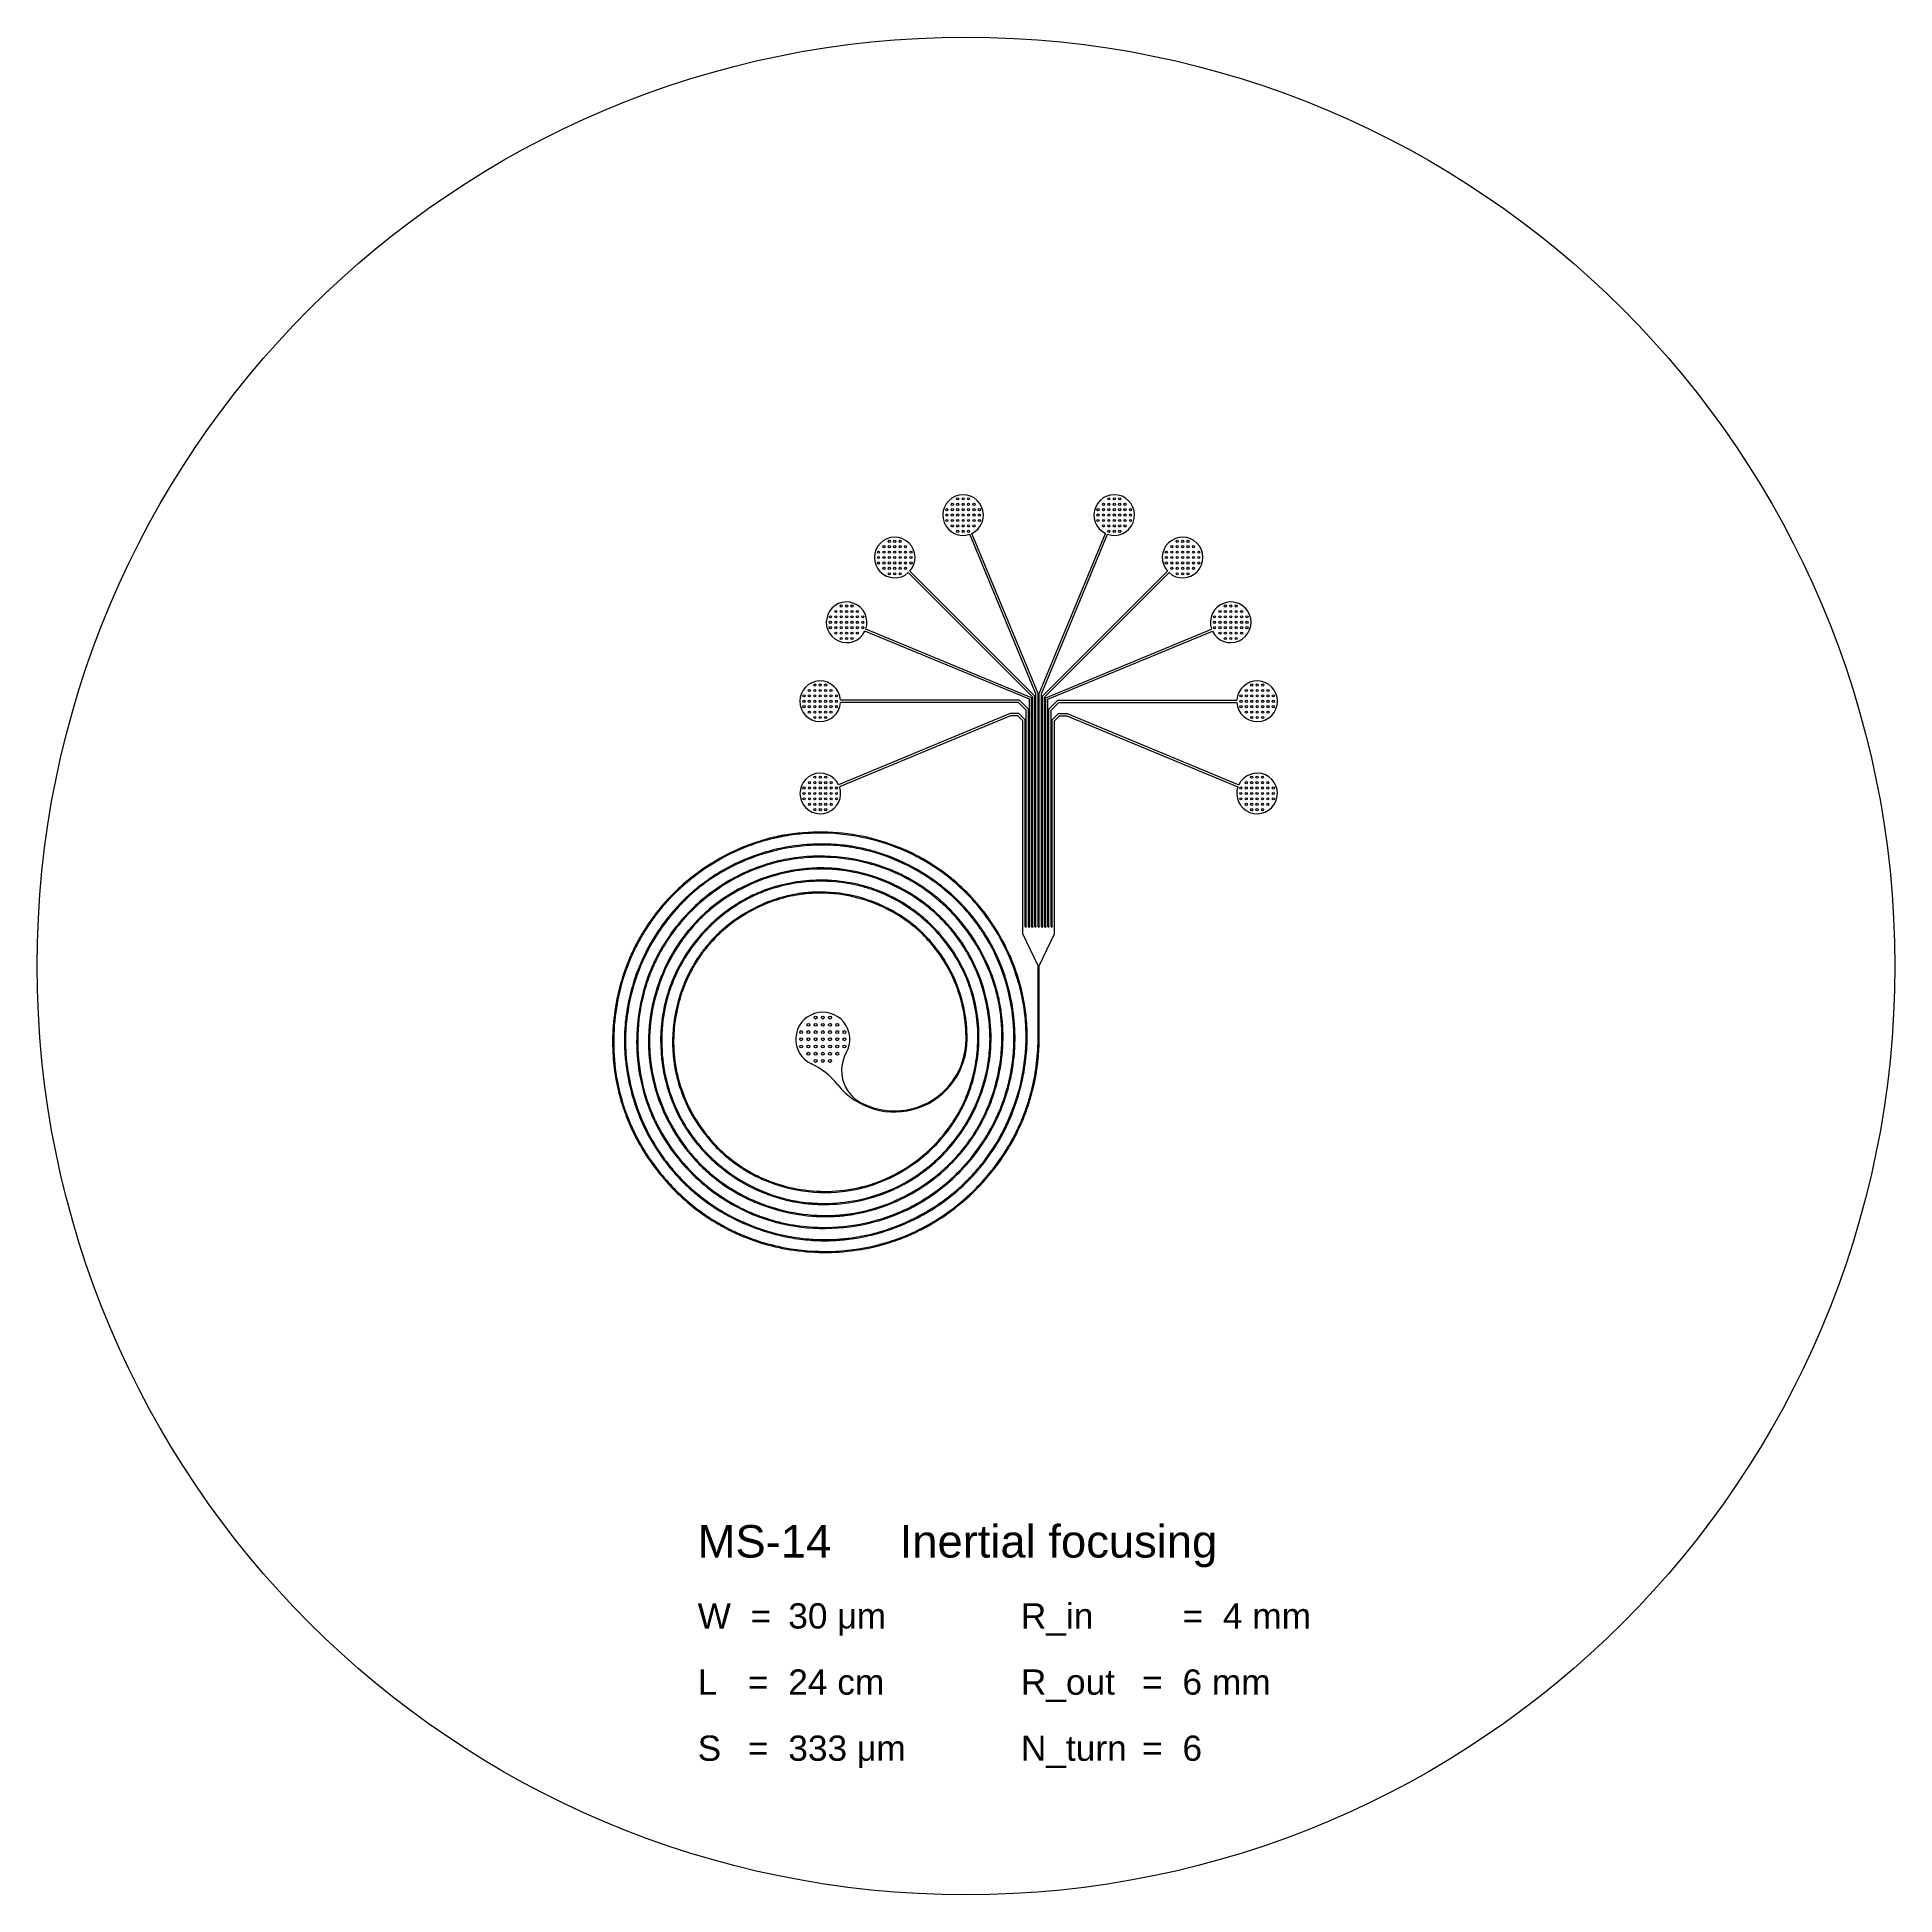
# Model space of a CAD drawing. Header units: millimetres. Extents: x 18289 to 282074, y 113800 to 372198.
# Drawn here: x 230574 to 282074, y 320698 to 372198 of the extents above; entities that cross this region are included whole.
import ezdxf

# ---------------------------------------------------------------- set-up
doc = ezdxf.new("R2010")
doc.units = ezdxf.units.MM
doc.layers.add('Clear', color=140, linetype='Continuous')
doc.layers.add('Opaque', color=30, linetype='Continuous')
doc.styles.get("Standard").update_dxf_attribs({"font": 'arial.ttf'})

msp = doc.modelspace()

# ---------------------------------------------------------------- texts
at = {"layer": 'Clear', "insert": (248885, 330948), "char_height": 280, "attachment_point": 1}
msp.add_mtext_dynamic_manual_height_columns('{\\H3.2143x;MS-14^I^IInertial focusing\\H0.83335x;\\P\\H0.53332x; \\P\\H1.75x;W  =^I 30 \\fSymbol|b0|i0|c2|p18;m\\fArial|b0|i0|c0|p34;m^I^I^I^IR_in ^I^I=^I4 mm\\H1.0714x; \\P\\H0.53332x; \\P\\H1.75x;L^I =^I 24 cm^I^I^I^IR_out ^I=^I6 mm\\H1.0714x;\\P\\H0.53332x; \\P\\H1.7501x;S ^I =^I 333 \\fSymbol|b0|i0|c2|p18;m\\fArial|b0|i0|c0|p34;m^I^I^IN_turn^I=^I6\\H1.0714x;^I}', width=17445.26, gutter_width=12.5, heights=[7318], dxfattribs=at)

# ---------------------------------------------------------------- linework, layer by layer
at = {"layer": 'Clear'}
for p, q in [((258324, 354005), (256487, 358440)), ((258354, 354005), (260191, 358440)), ((258264, 353993), (256432, 358417)), ((258414, 353993), (260246, 358417)), ((258174, 353903), (254724, 357353)), ((258234, 353928), (254767, 357395)), ((258444, 353928), (261911, 357395)), ((258504, 353903), (261953, 357353)), ((258084, 353843), (253522, 355733)), ((258144, 353883), (253544, 355789)), ((258534, 353883), (263133, 355789)), ((258594, 353843), (263156, 355733)), ((257807, 353816), (252843, 353816)), ((258054, 353568), (257807, 353816)), ((258084, 347543), (258084, 353843)), ((258144, 347543), (258144, 353883)), ((258174, 347543), (258174, 353903)), ((258234, 347543), (258234, 353928)), ((258264, 347543), (258264, 353993)), ((258324, 347543), (258324, 354005)), ((258354, 347543), (258354, 354005)), ((258414, 347543), (258414, 353993)), ((258444, 347543), (258444, 353928)), ((258504, 347543), (258504, 353903)), ((258534, 347543), (258534, 353883)), ((258594, 347543), (258594, 353843)), ((258624, 353568), (258871, 353816)), ((258871, 353816), (263834, 353816)), ((257551, 353445), (252792, 351474)), ((257562, 353385), (252815, 351418)), ((257782, 353756), (252843, 353756)), ((257787, 353445), (257551, 353445)), ((257762, 353385), (257562, 353385)), ((257904, 353243), (257762, 353385)), ((257994, 353543), (257782, 353756)), ((257964, 353268), (257787, 353445)), ((257994, 347543), (257994, 353543)), ((258054, 347543), (258054, 353568)), ((258624, 347543), (258624, 353568)), ((258684, 353543), (258896, 353756)), ((258684, 347543), (258684, 353543)), ((258714, 353268), (258890, 353445)), ((258774, 353243), (258915, 353385)), ((258890, 353445), (259127, 353445)), ((258896, 353756), (263834, 353756)), ((258915, 353385), (259115, 353385)), ((259115, 353385), (263863, 351418)), ((259127, 353445), (263885, 351474)), ((257904, 347343), (257904, 353243)), ((257964, 347543), (257964, 353268)), ((258714, 347543), (258714, 353268)), ((258774, 347343), (258774, 353243)), ((258324, 346448), (257904, 347343)), ((257964, 347543), (257979, 347517)), ((257994, 347543), (257979, 347517)), ((258054, 347543), (258069, 347517)), ((258084, 347543), (258069, 347517)), ((258144, 347543), (258159, 347517)), ((258174, 347543), (258159, 347517)), ((258234, 347543), (258249, 347517)), ((258264, 347543), (258249, 347517)), ((258324, 347543), (258339, 347517)), ((258354, 347543), (258339, 347517)), ((258354, 346448), (258774, 347343)), ((258414, 347543), (258429, 347517)), ((258444, 347543), (258429, 347517)), ((258504, 347543), (258519, 347517)), ((258534, 347543), (258519, 347517)), ((258594, 347543), (258609, 347517)), ((258624, 347543), (258609, 347517)), ((258684, 347543), (258699, 347517)), ((258714, 347543), (258699, 347517)), ((258324, 344416), (258324, 346448)), ((258354, 344416), (258354, 346448))]:
    msp.add_line(p, q, dxfattribs=at)
for centre, radius, start, end in [((256244, 358948), 563, 295.5572, 289.4428), ((260434, 358948), 563, 250.5572, 244.4428), ((254348, 357771), 563, 318.0572, 311.9428), ((262329, 357771), 563, 228.0572, 221.9428), ((253014, 355976), 563, 340.5572, 334.4428), ((263664, 355976), 563, 205.5572, 199.4428), ((252282, 353786), 563, 3.0572, 356.9428), ((264396, 353786), 563, 183.0572, 176.9428), ((252285, 351231), 563, 25.5572, 19.4428), ((264393, 351231), 563, 160.5572, 154.4428), ((252354, 344416), 750, 330.2672, 244.9852), ((254339, 344416), 2015, 218.3697, 359.9943), ((253874, 343548), 1000, 150.2672, 241.8046), ((254339, 344416), 1985, 241.8046, 0.0057), ((251191, 341924), 2000, 38.3697, 64.9852)]:
    msp.add_arc(centre, radius, start, end, dxfattribs=at)
for points, knots in [([(256354, 344416), (256355, 344482), (256354, 344548), (256346, 344746), (256334, 344878), (256266, 345363), (256169, 345710), (255888, 346369), (255704, 346681), (255438, 347020), (255392, 347075), (255308, 347171), (255269, 347213), (255195, 347291), (255160, 347326), (255097, 347387), (255069, 347413), (255014, 347463), (254986, 347488), (254901, 347562), (254842, 347609), (254663, 347746), (254539, 347830), (254113, 348086), (253794, 348226), (253129, 348425), (252784, 348483), (252365, 348499), (252293, 348499), (252165, 348497), (252109, 348495), (252004, 348489), (251956, 348485), (251860, 348476), (251813, 348470), (251670, 348451), (251575, 348435), (251292, 348375), (251106, 348322), (250434, 348079), (249975, 347809), (249521, 347411), (249463, 347356), (249293, 347189), (249187, 347070), (249066, 346918), (249044, 346891), (249003, 346836), (248982, 346808), (248922, 346723), (248883, 346666), (248772, 346491), (248703, 346370), (248516, 345998), (248416, 345737), (248289, 345276), (248249, 345080), (248211, 344784), (248202, 344687), (248185, 344395), (248187, 344200), (248210, 343922), (248219, 343840), (248236, 343721), (248242, 343684), (248255, 343610), (248262, 343573), (248286, 343457), (248304, 343379), (248367, 343145), (248418, 342991), (248623, 342474), (248820, 342127), (249303, 341498), (249587, 341216), (249948, 340951), (249988, 340923), (250059, 340875), (250089, 340855), (250149, 340817), (250179, 340798), (250240, 340761), (250270, 340743), (250363, 340690), (250426, 340656), (250617, 340560), (250748, 340503), (251272, 340303), (251686, 340212), (252524, 340150), (252949, 340180), (253392, 340281), (253425, 340289), (253490, 340305), (253522, 340314), (253587, 340332), (253619, 340341), (253715, 340371), (253778, 340392), (253968, 340461), (254091, 340512), (254455, 340685), (254687, 340823), (255334, 341292), (255707, 341681), (256048, 342204), (256096, 342284), (256158, 342395), (256174, 342425), (256207, 342486), (256222, 342517), (256253, 342578), (256268, 342609), (256311, 342703), (256338, 342766), (256416, 342957), (256461, 343088), (256579, 343484), (256632, 343756), (256722, 344640), (256657, 345263), (256453, 345875), (256444, 345903), (256413, 345990), (256390, 346049), (256319, 346222), (256266, 346336), (256027, 346799), (255796, 347126), (255257, 347710), (254948, 347967), (254544, 348218), (254478, 348257), (254352, 348326), (254293, 348357), (254186, 348409), (254138, 348432), (254059, 348467), (254030, 348480), (253970, 348505), (253940, 348517), (253849, 348552), (253789, 348574), (253605, 348637), (253480, 348673), (253027, 348782), (252691, 348823), (252233, 348828), (252113, 348825), (251753, 348800), (251514, 348765), (251045, 348656), (250815, 348582), (250556, 348474), (250520, 348458), (250447, 348425), (250409, 348408), (250336, 348373), (250299, 348354), (250191, 348298), (250119, 348258), (249908, 348132), (249773, 348041), (249329, 347704), (249046, 347426), (248560, 346805), (248357, 346462), (248172, 346025), (248143, 345951), (248102, 345837), (248089, 345797), (248062, 345718), (248050, 345678), (248026, 345597), (248015, 345557), (247983, 345435), (247964, 345354), (247914, 345107), (247890, 344941), (247833, 344291), (247869, 343800), (248004, 343219), (248033, 343113), (248159, 342705), (248285, 342412), (248462, 342100), (248482, 342065), (248524, 341997), (248545, 341963), (248609, 341862), (248654, 341797), (248795, 341603), (248895, 341478), (249267, 341065), (249570, 340804), (250234, 340367), (250594, 340190), (251047, 340039), (251122, 340016), (251258, 339978), (251318, 339963), (251412, 339941), (251446, 339934), (251515, 339920), (251550, 339913), (251654, 339894), (251724, 339883), (251934, 339856), (252075, 339844), (252498, 339828), (252782, 339844), (253342, 339925), (253619, 339992), (253982, 340114), (254076, 340149), (254353, 340263), (254533, 340350), (254780, 340492), (254854, 340537), (254958, 340605), (254990, 340627), (255050, 340668), (255077, 340687), (255132, 340727), (255159, 340747), (255240, 340809), (255293, 340851), (255449, 340982), (255549, 341073), (255931, 341455), (256179, 341778), (256587, 342477), (256747, 342853), (256876, 343320), (256896, 343397), (256926, 343532), (256937, 343590), (256957, 343701), (256966, 343752), (256979, 343841), (256983, 343877), (256992, 343950), (256996, 343987), (257006, 344097), (257011, 344170), (257021, 344391), (257021, 344538), (256998, 344980), (256955, 345273), (256816, 345848), (256720, 346129), (256477, 346669), (256331, 346928), (256118, 347231), (256075, 347290), (255994, 347394), (255957, 347439), (255898, 347510), (255875, 347536), (255829, 347588), (255806, 347614), (255736, 347690), (255688, 347740), (255540, 347886), (255438, 347979), (255018, 348325), (254672, 348543), (253936, 348888), (253546, 349014), (253066, 349103), (252987, 349116), (252846, 349134), (252784, 349141), (252668, 349152), (252614, 349156), (252512, 349161), (252464, 349163), (252367, 349166), (252319, 349166), (252175, 349165), (252078, 349161), (251790, 349140), (251598, 349115), (250950, 348988), (250504, 348831), (249673, 348398), (249288, 348121), (248926, 347764), (248899, 347737), (248815, 347651), (248760, 347590), (248652, 347466), (248599, 347402), (248448, 347207), (248353, 347072), (248052, 346590), (247881, 346221), (247633, 345452), (247555, 345052), (247525, 344567), (247522, 344486), (247520, 344344), (247521, 344282), (247523, 344189), (247525, 344158), (247528, 344095), (247529, 344064), (247536, 343970), (247542, 343907), (247555, 343783), (247563, 343721), (247592, 343534), (247615, 343411), (247700, 343044), (247776, 342804), (248095, 342011), (248422, 341491), (248897, 340979), (248963, 340912), (249077, 340802), (249125, 340759), (249202, 340691), (249231, 340665), (249287, 340619), (249313, 340598), (249365, 340556), (249392, 340535), (249472, 340473), (249526, 340433), (249692, 340317), (249806, 340245), (250155, 340041), (250400, 339925), (251248, 339602), (251888, 339488), (252626, 339503), (252725, 339509), (252890, 339522), (252957, 339529), (253062, 339542), (253101, 339548), (253179, 339560), (253218, 339566), (253329, 339586), (253402, 339600), (253617, 339649), (253760, 339688), (254181, 339824), (254454, 339940), (255234, 340356), (255706, 340723), (256161, 341232), (256222, 341304), (256320, 341428), (256360, 341480), (256421, 341563), (256443, 341594), (256483, 341652), (256502, 341679), (256538, 341734), (256556, 341762), (256609, 341846), (256644, 341902), (256743, 342074), (256804, 342191), (256975, 342550), (257069, 342798), (257319, 343650), (257385, 344281), (257326, 344998), (257315, 345092), (257293, 345247), (257283, 345310), (257262, 345426), (257251, 345481), (257230, 345576), (257221, 345616), (257201, 345697), (257191, 345737), (257158, 345857), (257134, 345936), (257057, 346172), (256997, 346327), (256749, 346886), (256514, 347270), (255953, 347966), (255628, 348278), (255197, 348591), (255127, 348639), (255003, 348720), (254950, 348753), (254865, 348804), (254834, 348822), (254771, 348858), (254740, 348875), (254676, 348909), (254644, 348926), (254548, 348975), (254483, 349006), (254286, 349096), (254152, 349150), (253603, 349344), (253171, 349437), (252296, 349512), (251854, 349495), (251337, 349406), (251254, 349390), (251099, 349355), (251027, 349337), (250895, 349301), (250835, 349284), (250737, 349253), (250699, 349241), (250624, 349215), (250587, 349202), (250475, 349161), (250402, 349132), (250183, 349039), (250040, 348970), (249512, 348685), (249149, 348424), (248735, 348038), (248648, 347951), (248397, 347682), (248242, 347490), (248050, 347215), (248001, 347140), (247859, 346913), (247773, 346756), (247679, 346562), (247664, 346529), (247634, 346463), (247619, 346430), (247591, 346364), (247577, 346331), (247537, 346230), (247511, 346162), (247439, 345958), (247397, 345819), (247288, 345399), (247239, 345113), (247156, 344172), (247220, 343508), (247435, 342782), (247466, 342685), (247525, 342524), (247550, 342458), (247598, 342341), (247620, 342289), (247667, 342186), (247691, 342135), (247766, 341982), (247820, 341882), (247990, 341588), (248117, 341399), (248602, 340770), (249021, 340375), (249584, 339995), (249676, 339936), (249960, 339769), (250156, 339669), (250423, 339555), (250488, 339529), (250590, 339490), (250626, 339477), (250700, 339451), (250738, 339438), (250813, 339413), (250851, 339401), (250966, 339367), (251043, 339346), (251274, 339288), (251431, 339257), (252034, 339164), (252490, 339153), (253391, 339245), (253836, 339347), (254342, 339535), (254422, 339567), (254562, 339628), (254622, 339655), (254732, 339707), (254782, 339732), (254876, 339781), (254920, 339804), (255007, 339853), (255050, 339878), (255179, 339954), (255263, 340008), (255511, 340176), (255669, 340297), (256187, 340742), (256511, 341107), (257052, 341910), (257269, 342348), (257441, 342866), (257459, 342924), (257493, 343041), (257509, 343100), (257536, 343206), (257547, 343252), (257568, 343345), (257578, 343392), (257605, 343532), (257620, 343626), (257660, 343910), (257675, 344100), (257697, 344853), (257625, 345419), (257429, 346100), (257384, 346237), (257280, 346513), (257221, 346651), (257121, 346860), (257084, 346933), (257006, 347081), (256964, 347155), (256886, 347285), (256851, 347341), (256798, 347420), (256782, 347445), (256749, 347493), (256733, 347517), (256682, 347589), (256648, 347637), (256519, 347806), (256421, 347925), (256111, 348267), (255885, 348478), (255399, 348859), (255140, 349029), (254597, 349325), (254313, 349450), (253904, 349589), (253787, 349624), (253588, 349677), (253507, 349697), (253360, 349728), (253295, 349741), (253176, 349762), (253122, 349770), (253013, 349786), (252958, 349793), (252794, 349811), (252684, 349819), (252354, 349835), (252133, 349831), (251289, 349767), (250673, 349613), (250002, 349318), (249907, 349273), (249626, 349129), (249443, 349022), (249182, 348847), (249097, 348787), (248986, 348703), (248958, 348681), (248898, 348634), (248866, 348608), (248803, 348556), (248772, 348529), (248679, 348449), (248619, 348393), (248441, 348223), (248327, 348105), (248004, 347733), (247810, 347466), (247318, 346644), (247085, 346049), (246941, 345334), (246924, 345236), (246900, 345073), (246891, 345007), (246877, 344877), (246872, 344812), (246865, 344711), (246862, 344674), (246859, 344601), (246857, 344565), (246854, 344455), (246854, 344382), (246857, 344163), (246864, 344017), (246905, 343581), (246956, 343292), (247208, 342311), (247521, 341646), (248014, 340980), (248080, 340895), (248196, 340757), (248244, 340702), (248319, 340619), (248346, 340590), (248400, 340533), (248427, 340505), (248483, 340449), (248511, 340422), (248596, 340340), (248653, 340287), (248830, 340131), (248953, 340032), (249455, 339660), (249867, 339430), (250422, 339203), (250545, 339158), (250917, 339034), (251171, 338969), (251525, 338904), (251621, 338889), (251911, 338852), (252105, 338837), (252348, 338832), (252397, 338832), (252492, 338832), (252539, 338833), (252634, 338836), (252681, 338839), (252775, 338844), (252822, 338848), (252963, 338860), (253057, 338870), (253337, 338909), (253523, 338945), (254244, 339121), (254764, 339331), (255723, 339892), (256162, 340242), (256563, 340679), (256588, 340707), (256633, 340758), (256654, 340782), (256696, 340831), (256716, 340856), (256777, 340930), (256817, 340981), (256934, 341134), (257008, 341239), (257220, 341562), (257346, 341786), (257713, 342555), (257886, 343133), (257981, 343830), (257993, 343937), (258019, 344260), (258024, 344477), (258012, 344800), (258005, 344907), (257990, 345058), (257985, 345103), (257975, 345191), (257969, 345236), (257956, 345324), (257949, 345368), (257926, 345500), (257909, 345588), (257851, 345849), (257804, 346022), (257585, 346699), (257349, 347184), (256755, 348074), (256397, 348478), (255908, 348891), (255828, 348955), (255710, 349044), (255674, 349070), (255602, 349122), (255565, 349147), (255492, 349197), (255455, 349222), (255343, 349294), (255267, 349340), (255036, 349473), (254878, 349555), (254393, 349777), (254056, 349896), (253003, 350162), (252260, 350210), (251455, 350103), (251376, 350091), (251257, 350071), (251217, 350063), (251138, 350047), (251098, 350039), (251018, 350021), (250979, 350012), (250860, 349983), (250782, 349962), (250548, 349893), (250393, 349841), (249796, 349609), (249372, 349380), (248881, 349034), (248784, 348961), (248498, 348732), (248317, 348567), (248074, 348317), (248003, 348240), (247797, 348004), (247669, 347839), (247484, 347572), (247421, 347476), (247342, 347346), (247323, 347314), (247287, 347250), (247268, 347218), (247215, 347121), (247180, 347056), (247081, 346858), (247020, 346723), (246852, 346313), (246762, 346030), (246559, 345188), (246505, 344613), (246540, 343927), (246549, 343812), (246587, 343467), (246626, 343239), (246695, 342947), (246712, 342879), (246742, 342768), (246755, 342723), (246782, 342633), (246796, 342588), (246826, 342499), (246841, 342455), (246888, 342323), (246922, 342235), (247029, 341976), (247109, 341806), (247455, 341156), (247782, 340707), (248544, 339912), (248979, 339566), (249547, 339237), (249639, 339187), (249764, 339123), (249795, 339107), (249859, 339076), (249891, 339061), (249956, 339031), (249988, 339016), (250086, 338973), (250151, 338946), (250350, 338868), (250484, 338820), (250891, 338693), (251169, 338628), (252048, 338487), (252661, 338480), (253371, 338581), (253479, 338599), (253801, 338663), (254014, 338718), (254312, 338813), (254401, 338844), (254526, 338891), (254562, 338905), (254635, 338934), (254671, 338948), (254743, 338979), (254779, 338994), (254886, 339042), (254957, 339076), (255167, 339180), (255304, 339255), (255706, 339497), (255962, 339679), (256787, 340371), (257281, 340972), (257722, 341787), (257793, 341932), (257885, 342143), (257911, 342207), (257949, 342302), (257961, 342332), (257983, 342393), (257995, 342424), (258016, 342485), (258027, 342516), (258058, 342608), (258078, 342670), (258135, 342857), (258168, 342983), (258257, 343363), (258299, 343621), (258343, 344058), (258352, 344237), (258354, 344416)], [0, 0, 0, 0, 0.049629, 0.049629, 0.148887, 0.148887, 0.416078, 0.416078, 0.68327, 0.68327, 0.736599, 0.736599, 0.778929, 0.778929, 0.816111, 0.816111, 0.843951, 0.843951, 0.871791, 0.871791, 0.927471, 0.927471, 1.038831, 1.038831, 1.294645, 1.294645, 1.550459, 1.550459, 1.603119, 1.603119, 1.644684, 1.644684, 1.679979, 1.679979, 1.715274, 1.715274, 1.785863, 1.785863, 1.927042, 1.927042, 2.308945, 2.308945, 2.366846, 2.366846, 2.482648, 2.482648, 2.50778, 2.50778, 2.532912, 2.532912, 2.583176, 2.583176, 2.683704, 2.683704, 2.884759, 2.884759, 3.029219, 3.029219, 3.099521, 3.099521, 3.240125, 3.240125, 3.29979, 3.29979, 3.326712, 3.326712, 3.353634, 3.353634, 3.411592, 3.411592, 3.527508, 3.527508, 3.810519, 3.810519, 4.09353, 4.09353, 4.128887, 4.128887, 4.154193, 4.154193, 4.179499, 4.179499, 4.204805, 4.204805, 4.255416, 4.255416, 4.356639, 4.356639, 4.653621, 4.653621, 4.950602, 4.950602, 4.974167, 4.974167, 4.997732, 4.997732, 5.021296, 5.021296, 5.068426, 5.068426, 5.162685, 5.162685, 5.351203, 5.351203, 5.722146, 5.722146, 5.786906, 5.786906, 5.810863, 5.810863, 5.83482, 5.83482, 5.858776, 5.858776, 5.90669, 5.90669, 6.002517, 6.002517, 6.19417, 6.19417, 6.618336, 6.618336, 6.638847, 6.638847, 6.682013, 6.682013, 6.768344, 6.768344, 7.041062, 7.041062, 7.31378, 7.31378, 7.366444, 7.366444, 7.411779, 7.411779, 7.448157, 7.448157, 7.470251, 7.470251, 7.492344, 7.492344, 7.53653, 7.53653, 7.624902, 7.624902, 7.854135, 7.854135, 7.935754, 7.935754, 8.098991, 8.098991, 8.262228, 8.262228, 8.288781, 8.288781, 8.316395, 8.316395, 8.344008, 8.344008, 8.399235, 8.399235, 8.50969, 8.50969, 8.774622, 8.774622, 9.039554, 9.039554, 9.092859, 9.092859, 9.120876, 9.120876, 9.148893, 9.148893, 9.176909, 9.176909, 9.232942, 9.232942, 9.345009, 9.345009, 9.668797, 9.668797, 9.741598, 9.741598, 9.952793, 9.952793, 9.979213, 9.979213, 10.005632, 10.005632, 10.05847, 10.05847, 10.164147, 10.164147, 10.426053, 10.426053, 10.687959, 10.687959, 10.739968, 10.739968, 10.780353, 10.780353, 10.803491, 10.803491, 10.826629, 10.826629, 10.872904, 10.872904, 10.965456, 10.965456, 11.15056, 11.15056, 11.335663, 11.335663, 11.400738, 11.400738, 11.530887, 11.530887, 11.58662, 11.58662, 11.611801, 11.611801, 11.633823, 11.633823, 11.655844, 11.655844, 11.699887, 11.699887, 11.787973, 11.787973, 12.049747, 12.049747, 12.31152, 12.31152, 12.362613, 12.362613, 12.400989, 12.400989, 12.434813, 12.434813, 12.458502, 12.458502, 12.482191, 12.482191, 12.52957, 12.52957, 12.624327, 12.624327, 12.813841, 12.813841, 13.003356, 13.003356, 13.19287, 13.19287, 13.239737, 13.239737, 13.276855, 13.276855, 13.298909, 13.298909, 13.320964, 13.320964, 13.365072, 13.365072, 13.45329, 13.45329, 13.711308, 13.711308, 13.969326, 13.969326, 14.020047, 14.020047, 14.059608, 14.059608, 14.093742, 14.093742, 14.124196, 14.124196, 14.15465, 14.15465, 14.215558, 14.215558, 14.337375, 14.337375, 14.631883, 14.631883, 14.926391, 14.926391, 14.950148, 14.950148, 15.001681, 15.001681, 15.053215, 15.053215, 15.156281, 15.156281, 15.408015, 15.408015, 15.659748, 15.659748, 15.710025, 15.710025, 15.748392, 15.748392, 15.767837, 15.767837, 15.787281, 15.787281, 15.826171, 15.826171, 15.86506, 15.86506, 15.942839, 15.942839, 16.098396, 16.098396, 16.47115, 16.47115, 16.528977, 16.528977, 16.568643, 16.568643, 16.59231, 16.59231, 16.613016, 16.613016, 16.633722, 16.633722, 16.675134, 16.675134, 16.757959, 16.757959, 16.923607, 16.923607, 17.313852, 17.313852, 17.374355, 17.374355, 17.415097, 17.415097, 17.4391, 17.4391, 17.463104, 17.463104, 17.508009, 17.508009, 17.597819, 17.597819, 17.77744, 17.77744, 18.134194, 18.134194, 18.190843, 18.190843, 18.230185, 18.230185, 18.253081, 18.253081, 18.273033, 18.273033, 18.292985, 18.292985, 18.332889, 18.332889, 18.412697, 18.412697, 18.572313, 18.572313, 18.947272, 18.947272, 19.003778, 19.003778, 19.041558, 19.041558, 19.074825, 19.074825, 19.099631, 19.099631, 19.124436, 19.124436, 19.174047, 19.174047, 19.273269, 19.273269, 19.539452, 19.539452, 19.805635, 19.805635, 19.856199, 19.856199, 19.893468, 19.893468, 19.914864, 19.914864, 19.936259, 19.936259, 19.957654, 19.957654, 20.000444, 20.000444, 20.086024, 20.086024, 20.345335, 20.345335, 20.604645, 20.604645, 20.65458, 20.65458, 20.698307, 20.698307, 20.735171, 20.735171, 20.758466, 20.758466, 20.781762, 20.781762, 20.828352, 20.828352, 20.921534, 20.921534, 21.181207, 21.181207, 21.253121, 21.253121, 21.396948, 21.396948, 21.449203, 21.449203, 21.553712, 21.553712, 21.574785, 21.574785, 21.595858, 21.595858, 21.61693, 21.61693, 21.659075, 21.659075, 21.743365, 21.743365, 21.911946, 21.911946, 22.29221, 22.29221, 22.350996, 22.350996, 22.391522, 22.391522, 22.424277, 22.424277, 22.457032, 22.457032, 22.522542, 22.522542, 22.653561, 22.653561, 22.980993, 22.980993, 23.044111, 23.044111, 23.170347, 23.170347, 23.210623, 23.210623, 23.232747, 23.232747, 23.255578, 23.255578, 23.27841, 23.27841, 23.324074, 23.324074, 23.415401, 23.415401, 23.673828, 23.673828, 23.932256, 23.932256, 23.981628, 23.981628, 24.018963, 24.018963, 24.050754, 24.050754, 24.07912, 24.07912, 24.107485, 24.107485, 24.164215, 24.164215, 24.277676, 24.277676, 24.551625, 24.551625, 24.825573, 24.825573, 24.85985, 24.85985, 24.894459, 24.894459, 24.921325, 24.921325, 24.948191, 24.948191, 25.001923, 25.001923, 25.109388, 25.109388, 25.425965, 25.425965, 25.507021, 25.507021, 25.591216, 25.591216, 25.637091, 25.637091, 25.684786, 25.684786, 25.721765, 25.721765, 25.738144, 25.738144, 25.754524, 25.754524, 25.787282, 25.787282, 25.873324, 25.873324, 26.045409, 26.045409, 26.217493, 26.217493, 26.389577, 26.389577, 26.457654, 26.457654, 26.50405, 26.50405, 26.54076, 26.54076, 26.571312, 26.571312, 26.601865, 26.601865, 26.66297, 26.66297, 26.785181, 26.785181, 27.131312, 27.131312, 27.189435, 27.189435, 27.305679, 27.305679, 27.362895, 27.362895, 27.382383, 27.382383, 27.404929, 27.404929, 27.427474, 27.427474, 27.472583, 27.472583, 27.5628, 27.5628, 27.743233, 27.743233, 28.088242, 28.088242, 28.142287, 28.142287, 28.17855, 28.17855, 28.213996, 28.213996, 28.233916, 28.233916, 28.253836, 28.253836, 28.293676, 28.293676, 28.373357, 28.373357, 28.532718, 28.532718, 28.924618, 28.924618, 28.982642, 28.982642, 29.0222, 29.0222, 29.043481, 29.043481, 29.064762, 29.064762, 29.086044, 29.086044, 29.128606, 29.128606, 29.21373, 29.21373, 29.466588, 29.466588, 29.537131, 29.537131, 29.678218, 29.678218, 29.730644, 29.730644, 29.835497, 29.835497, 29.861438, 29.861438, 29.88678, 29.88678, 29.912121, 29.912121, 29.937463, 29.937463, 29.988147, 29.988147, 30.089514, 30.089514, 30.386511, 30.386511, 30.683508, 30.683508, 30.702976, 30.702976, 30.720096, 30.720096, 30.737217, 30.737217, 30.771458, 30.771458, 30.839941, 30.839941, 30.976906, 30.976906, 31.292978, 31.292978, 31.350247, 31.350247, 31.464786, 31.464786, 31.521614, 31.521614, 31.54522, 31.54522, 31.568825, 31.568825, 31.592431, 31.592431, 31.639642, 31.639642, 31.734064, 31.734064, 32.015715, 32.015715, 32.297365, 32.297365, 32.351652, 32.351652, 32.374947, 32.374947, 32.398242, 32.398242, 32.421537, 32.421537, 32.468127, 32.468127, 32.561307, 32.561307, 32.747667, 32.747667, 33.129688, 33.129688, 33.171181, 33.171181, 33.192362, 33.192362, 33.213544, 33.213544, 33.234726, 33.234726, 33.277089, 33.277089, 33.361816, 33.361816, 33.610341, 33.610341, 33.673597, 33.673597, 33.800111, 33.800111, 33.854266, 33.854266, 33.962576, 33.962576, 34.022072, 34.022072, 34.041154, 34.041154, 34.060235, 34.060235, 34.098398, 34.098398, 34.174724, 34.174724, 34.327376, 34.327376, 34.621471, 34.621471, 34.680859, 34.680859, 34.799635, 34.799635, 34.83516, 34.83516, 34.859183, 34.859183, 34.883205, 34.883205, 34.907228, 34.907228, 34.955274, 34.955274, 35.051365, 35.051365, 35.332572, 35.332572, 35.613779, 35.613779, 35.667157, 35.667157, 35.685242, 35.685242, 35.703327, 35.703327, 35.721412, 35.721412, 35.757583, 35.757583, 35.829923, 35.829923, 35.974605, 35.974605, 36.282244, 36.282244, 36.337734, 36.337734, 36.448714, 36.448714, 36.496281, 36.496281, 36.516029, 36.516029, 36.535777, 36.535777, 36.555525, 36.555525, 36.595022, 36.595022, 36.674015, 36.674015, 36.832001, 36.832001, 37.216779, 37.216779, 37.297688, 37.297688, 37.332464, 37.332464, 37.348771, 37.348771, 37.365078, 37.365078, 37.381385, 37.381385, 37.414, 37.414, 37.479228, 37.479228, 37.609686, 37.609686, 37.699112, 37.699112, 37.699112, 37.699112]), ([(256324, 344416), (256325, 344482), (256324, 344547), (256316, 344744), (256304, 344875), (256247, 345281), (256179, 345553), (255989, 346078), (255867, 346331), (255573, 346808), (255402, 347031), (255175, 347268), (255141, 347302), (255081, 347361), (255054, 347386), (255000, 347436), (254973, 347460), (254889, 347532), (254832, 347579), (254657, 347713), (254536, 347796), (254166, 348020), (253906, 348143), (253366, 348332), (253086, 348399), (252706, 348448), (252610, 348457), (252443, 348466), (252372, 348469), (252248, 348469), (252195, 348468), (252100, 348464), (252058, 348462), (251990, 348457), (251963, 348455), (251910, 348451), (251884, 348448), (251805, 348439), (251752, 348432), (251594, 348408), (251489, 348387), (251177, 348314), (250973, 348248), (250577, 348086), (250385, 347990), (249962, 347735), (249737, 347567), (249477, 347328), (249424, 347277), (249319, 347169), (249267, 347112), (249179, 347011), (249143, 346967), (249089, 346900), (249071, 346876), (249036, 346830), (249018, 346806), (248967, 346735), (248934, 346687), (248837, 346540), (248777, 346439), (248610, 346130), (248516, 345913), (248366, 345467), (248309, 345238), (248234, 344772), (248217, 344536), (248220, 344225), (248223, 344149), (248232, 344013), (248237, 343953), (248250, 343841), (248257, 343789), (248270, 343703), (248275, 343670), (248287, 343602), (248294, 343569), (248314, 343469), (248330, 343402), (248381, 343204), (248422, 343074), (248571, 342670), (248702, 342405), (249015, 341907), (249198, 341674), (249608, 341250), (249835, 341060), (250108, 340878), (250136, 340860), (250192, 340825), (250220, 340808), (250304, 340758), (250361, 340725), (250535, 340633), (250654, 340577), (251049, 340413), (251335, 340328), (251918, 340219), (252216, 340194), (252811, 340206), (253108, 340244), (253441, 340324), (253484, 340335), (253570, 340358), (253612, 340371), (253739, 340410), (253823, 340439), (254072, 340535), (254233, 340609), (254656, 340836), (254908, 341007), (255371, 341397), (255582, 341616), (255816, 341918), (255862, 341981), (255996, 342174), (256078, 342308), (256166, 342473), (256180, 342500), (256207, 342553), (256220, 342579), (256258, 342659), (256283, 342714), (256353, 342878), (256395, 342989), (256507, 343328), (256563, 343560), (256637, 344032), (256654, 344271), (256651, 344749), (256630, 344988), (256548, 345460), (256487, 345692), (256340, 346105), (256259, 346288), (256074, 346640), (255969, 346810), (255672, 347223), (255466, 347455), (255008, 347873), (254758, 348058), (254427, 348251), (254364, 348286), (254250, 348345), (254200, 348370), (254099, 348417), (254048, 348440), (253893, 348504), (253789, 348543), (253577, 348613), (253469, 348644), (253144, 348724), (252922, 348760), (252389, 348807), (252075, 348802), (251454, 348728), (251148, 348658), (250783, 348532), (250715, 348507), (250593, 348458), (250539, 348434), (250458, 348398), (250432, 348386), (250381, 348361), (250355, 348349), (250279, 348310), (250228, 348283), (250078, 348200), (249981, 348141), (249695, 347951), (249514, 347810), (249112, 347443), (248901, 347206), (248532, 346693), (248375, 346418), (248219, 346061), (248192, 345993), (248145, 345869), (248125, 345812), (248095, 345721), (248085, 345688), (248064, 345620), (248055, 345586), (248027, 345484), (248010, 345416), (247964, 345209), (247940, 345070), (247884, 344618), (247878, 344301), (247932, 343671), (247991, 343359), (248173, 342753), (248296, 342459), (248469, 342149), (248488, 342116), (248526, 342050), (248546, 342018), (248607, 341921), (248649, 341858), (248780, 341671), (248875, 341551), (249184, 341195), (249418, 340976), (249928, 340591), (250203, 340425), (250782, 340152), (251086, 340046), (251426, 339969), (251453, 339963), (251507, 339952), (251534, 339947), (251615, 339931), (251669, 339922), (251832, 339898), (251942, 339886), (252272, 339861), (252493, 339861), (253037, 339900), (253359, 339957), (253985, 340136), (254288, 340258), (254641, 340447), (254706, 340484), (254819, 340552), (254867, 340582), (254945, 340633), (254975, 340653), (255031, 340692), (255057, 340710), (255107, 340746), (255132, 340765), (255207, 340821), (255256, 340860), (255401, 340980), (255494, 341063), (255763, 341326), (255928, 341515), (256227, 341919), (256360, 342134), (256591, 342581), (256688, 342813), (256845, 343292), (256903, 343538), (256945, 343815), (256948, 343843), (256959, 343923), (256965, 343975), (256980, 344133), (256986, 344238), (256993, 344555), (256983, 344767), (256921, 345306), (256849, 345630), (256639, 346258), (256502, 346562), (256292, 346918), (256248, 346987), (256113, 347191), (256015, 347323), (255893, 347470), (255875, 347490), (255840, 347531), (255822, 347552), (255767, 347613), (255730, 347652), (255617, 347770), (255538, 347846), (255295, 348064), (255123, 348198), (254665, 348507), (254368, 348665), (253747, 348916), (253424, 349010), (253018, 349081), (252942, 349092), (252806, 349109), (252747, 349115), (252631, 349125), (252574, 349128), (252486, 349132), (252456, 349133), (252395, 349135), (252364, 349135), (252273, 349136), (252212, 349135), (252029, 349129), (251907, 349120), (251543, 349078), (251302, 349031), (250741, 348878), (250425, 348754), (249825, 348445), (249541, 348259), (249220, 347996), (249162, 347946), (249059, 347852), (249013, 347809), (248943, 347739), (248917, 347713), (248867, 347661), (248842, 347635), (248769, 347555), (248721, 347501), (248582, 347334), (248494, 347219), (248221, 346823), (248059, 346526), (247799, 345904), (247700, 345580), (247573, 344917), (247544, 344579), (247553, 344207), (247554, 344174), (247557, 344099), (247560, 344058), (247566, 343977), (247569, 343936), (247582, 343813), (247592, 343732), (247629, 343488), (247663, 343327), (247790, 342838), (247912, 342517), (248218, 341905), (248403, 341614), (248687, 341257), (248762, 341169), (248897, 341023), (248956, 340962), (249060, 340860), (249105, 340818), (249194, 340737), (249238, 340699), (249305, 340643), (249327, 340625), (249371, 340589), (249393, 340572), (249460, 340520), (249505, 340486), (249642, 340388), (249736, 340325), (250023, 340148), (250224, 340043), (250748, 339813), (251080, 339706), (251760, 339564), (252108, 339528), (252535, 339531), (252614, 339533), (252753, 339541), (252814, 339546), (252933, 339557), (252990, 339563), (253077, 339575), (253107, 339579), (253165, 339588), (253194, 339592), (253282, 339607), (253340, 339618), (253514, 339655), (253629, 339684), (253970, 339782), (254193, 339864), (254728, 340106), (255032, 340284), (255597, 340699), (255858, 340936), (256143, 341258), (256194, 341318), (256281, 341426), (256317, 341473), (256381, 341558), (256408, 341597), (256451, 341659), (256468, 341682), (256500, 341730), (256515, 341754), (256562, 341826), (256592, 341875), (256680, 342023), (256735, 342124), (256890, 342432), (256978, 342644), (257165, 343196), (257243, 343543), (257327, 344245), (257332, 344601), (257291, 345033), (257282, 345113), (257262, 345254), (257252, 345316), (257230, 345435), (257218, 345492), (257199, 345578), (257192, 345608), (257178, 345667), (257170, 345697), (257147, 345785), (257130, 345844), (257077, 346019), (257037, 346135), (256905, 346476), (256800, 346697), (256503, 347220), (256295, 347511), (255822, 348046), (255558, 348288), (255206, 348548), (255141, 348594), (255024, 348671), (254973, 348703), (254884, 348758), (254845, 348781), (254782, 348817), (254757, 348831), (254707, 348858), (254682, 348872), (254607, 348912), (254556, 348937), (254402, 349012), (254297, 349058), (253980, 349184), (253762, 349255), (253192, 349397), (252834, 349447), (252115, 349473), (251754, 349449), (251318, 349372), (251238, 349356), (251090, 349322), (251022, 349305), (250895, 349270), (250836, 349253), (250742, 349223), (250708, 349212), (250638, 349188), (250604, 349176), (250501, 349139), (250433, 349112), (250230, 349027), (250097, 348965), (249708, 348761), (249460, 348602), (248994, 348244), (248776, 348045), (248376, 347614), (248194, 347381), (247987, 347063), (247942, 346989), (247855, 346841), (247814, 346765), (247745, 346629), (247716, 346570), (247675, 346482), (247663, 346454), (247638, 346398), (247626, 346369), (247590, 346285), (247568, 346227), (247503, 346055), (247465, 345938), (247362, 345585), (247310, 345344), (247224, 344738), (247211, 344371), (247260, 343640), (247323, 343277), (247446, 342846), (247471, 342768), (247517, 342632), (247538, 342574), (247582, 342460), (247604, 342403), (247642, 342315), (247655, 342284), (247683, 342222), (247697, 342192), (247741, 342100), (247772, 342039), (247866, 341859), (247935, 341741), (248153, 341396), (248317, 341178), (248677, 340769), (248873, 340578), (249354, 340176), (249648, 339976), (250036, 339767), (250113, 339728), (250346, 339617), (250506, 339551), (250697, 339484), (250725, 339474), (250782, 339455), (250811, 339446), (250897, 339419), (250954, 339402), (251128, 339354), (251245, 339326), (251599, 339256), (251839, 339225), (252450, 339189), (252824, 339206), (253561, 339316), (253923, 339410), (254350, 339571), (254427, 339602), (254564, 339661), (254624, 339689), (254737, 339743), (254790, 339770), (254876, 339815), (254908, 339832), (254972, 339868), (255004, 339886), (255099, 339941), (255162, 339980), (255347, 340099), (255468, 340184), (255817, 340453), (256035, 340652), (256436, 341085), (256619, 341317), (256945, 341810), (257088, 342070), (257302, 342552), (257383, 342770), (257464, 343049), (257479, 343105), (257503, 343199), (257513, 343237), (257530, 343313), (257538, 343352), (257562, 343467), (257576, 343544), (257613, 343775), (257630, 343931), (257666, 344460), (257652, 344836), (257547, 345577), (257456, 345943), (257201, 346648), (257037, 346987), (256818, 347335), (256799, 347364), (256741, 347452), (256702, 347510), (256620, 347624), (256577, 347680), (256448, 347846), (256357, 347953), (256071, 348263), (255864, 348455), (255422, 348805), (255188, 348963), (254624, 349282), (254288, 349431), (253856, 349572), (253772, 349597), (253517, 349666), (253345, 349703), (253143, 349736), (253114, 349741), (253056, 349749), (253027, 349753), (252940, 349765), (252882, 349771), (252707, 349788), (252591, 349795), (252240, 349805), (252006, 349796), (251391, 349733), (251012, 349653), (250280, 349418), (249925, 349262), (249515, 349027), (249441, 348981), (249220, 348840), (249077, 348738), (248889, 348589), (248839, 348547), (248740, 348462), (248691, 348419), (248548, 348286), (248455, 348194), (248188, 347908), (248024, 347704), (247654, 347172), (247465, 346830), (247163, 346115), (247049, 345742), (246961, 345277), (246947, 345193), (246927, 345046), (246919, 344983), (246907, 344867), (246902, 344815), (246896, 344730), (246894, 344699), (246890, 344636), (246889, 344605), (246886, 344511), (246884, 344448), (246884, 344260), (246888, 344134), (246914, 343758), (246949, 343509), (247081, 342880), (247201, 342506), (247516, 341789), (247711, 341447), (247991, 341060), (248044, 340991), (248142, 340868), (248187, 340813), (248275, 340712), (248317, 340666), (248386, 340592), (248413, 340563), (248467, 340508), (248495, 340480), (248578, 340398), (248635, 340345), (248808, 340188), (248929, 340089), (249302, 339807), (249568, 339640), (250123, 339352), (250413, 339231), (251008, 339038), (251315, 338966), (251739, 338903), (251855, 338890), (252045, 338874), (252119, 338870), (252253, 338864), (252313, 338863), (252412, 338862), (252451, 338862), (252524, 338863), (252558, 338864), (252626, 338866), (252660, 338868), (252761, 338873), (252829, 338878), (253031, 338896), (253165, 338914), (253566, 338981), (253830, 339045), (254466, 339250), (254832, 339411), (255522, 339805), (255847, 340038), (256207, 340362), (256271, 340421), (256378, 340527), (256423, 340573), (256512, 340667), (256556, 340715), (256642, 340814), (256684, 340864), (256808, 341016), (256886, 341120), (257111, 341441), (257246, 341666), (257546, 342256), (257690, 342631), (257898, 343404), (257961, 343802), (257987, 344294), (257989, 344386), (257990, 344663), (257981, 344847), (257959, 345071), (257954, 345111), (257944, 345191), (257939, 345231), (257922, 345351), (257908, 345431), (257863, 345669), (257825, 345826), (257693, 346292), (257578, 346596), (257299, 347181), (257135, 347462), (256762, 347993), (256553, 348243), (256255, 348542), (256184, 348610), (256030, 348750), (255945, 348822), (255802, 348937), (255744, 348981), (255663, 349041), (255639, 349058), (255591, 349092), (255567, 349109), (255495, 349159), (255446, 349192), (255297, 349287), (255197, 349347), (254889, 349519), (254676, 349620), (254082, 349860), (253689, 349972), (252888, 350114), (252480, 350143), (251980, 350125), (251886, 350120), (251606, 350096), (251420, 350071), (251195, 350028), (251155, 350020), (251075, 350003), (251035, 349994), (250915, 349966), (250835, 349945), (250598, 349878), (250442, 349826), (249980, 349651), (249683, 349507), (249115, 349171), (248845, 348980), (248340, 348553), (248106, 348319), (247829, 347991), (247768, 347914), (247630, 347731), (247555, 347625), (247460, 347479), (247435, 347440), (247390, 347367), (247370, 347333), (247329, 347264), (247309, 347230), (247251, 347125), (247214, 347055), (247106, 346842), (247041, 346696), (246862, 346253), (246768, 345947), (246629, 345323), (246585, 345005), (246548, 344366), (246555, 344045), (246622, 343408), (246682, 343092), (246783, 342735), (246797, 342686), (246828, 342589), (246843, 342540), (246893, 342396), (246928, 342301), (247043, 342018), (247129, 341833), (247419, 341289), (247651, 340945), (248183, 340311), (248481, 340022), (248934, 339666), (249065, 339572), (249272, 339436), (249345, 339390), (249484, 339307), (249550, 339270), (249676, 339201), (249736, 339170), (249827, 339125), (249857, 339111), (249917, 339082), (249947, 339068), (250038, 339027), (250099, 339000), (250284, 338924), (250410, 338878), (250790, 338752), (251049, 338686), (251723, 338561), (252143, 338527), (252982, 338548), (253401, 338602), (253898, 338722), (253987, 338745), (254167, 338798), (254258, 338827), (254416, 338882), (254483, 338906), (254581, 338944), (254612, 338957), (254674, 338982), (254705, 338995), (254798, 339035), (254859, 339063), (255041, 339149), (255160, 339211), (255511, 339408), (255736, 339556), (256287, 339973), (256596, 340264), (257150, 340902), (257394, 341251), (257639, 341696), (257679, 341772), (257792, 342002), (257861, 342159), (257934, 342346), (257944, 342373), (257964, 342428), (257974, 342455), (258003, 342537), (258021, 342592), (258075, 342758), (258107, 342869), (258193, 343206), (258238, 343435), (258303, 343914), (258322, 344165), (258324, 344416)], [0, 0, 0, 0, 0.049634, 0.049634, 0.148902, 0.148902, 0.358926, 0.358926, 0.56895, 0.56895, 0.778975, 0.778975, 0.814606, 0.814606, 0.842068, 0.842068, 0.86953, 0.86953, 0.924455, 0.924455, 1.034304, 1.034304, 1.246895, 1.246895, 1.459487, 1.459487, 1.53127, 1.53127, 1.583468, 1.583468, 1.623105, 1.623105, 1.653918, 1.653918, 1.673617, 1.673617, 1.693316, 1.693316, 1.732714, 1.732714, 1.811509, 1.811509, 1.9691, 1.9691, 2.126691, 2.126691, 2.331891, 2.331891, 2.385663, 2.385663, 2.442278, 2.442278, 2.483952, 2.483952, 2.505366, 2.505366, 2.52678, 2.52678, 2.569609, 2.569609, 2.655266, 2.655266, 2.826579, 2.826579, 2.997893, 2.997893, 3.169207, 3.169207, 3.224215, 3.224215, 3.26778, 3.26778, 3.305957, 3.305957, 3.330639, 3.330639, 3.355322, 3.355322, 3.404686, 3.404686, 3.503416, 3.503416, 3.715244, 3.715244, 3.927072, 3.927072, 4.1389, 4.1389, 4.162398, 4.162398, 4.185896, 4.185896, 4.232891, 4.232891, 4.326882, 4.326882, 4.538434, 4.538434, 4.749986, 4.749986, 4.961539, 4.961539, 4.992959, 4.992959, 5.02438, 5.02438, 5.087221, 5.087221, 5.212904, 5.212904, 5.426262, 5.426262, 5.63962, 5.63962, 5.694714, 5.694714, 5.804901, 5.804901, 5.825733, 5.825733, 5.846565, 5.846565, 5.888229, 5.888229, 5.971556, 5.971556, 6.138211, 6.138211, 6.304865, 6.304865, 6.47152, 6.47152, 6.638174, 6.638174, 6.776166, 6.776166, 6.914157, 6.914157, 7.127884, 7.127884, 7.34161, 7.34161, 7.391534, 7.391534, 7.429901, 7.429901, 7.468243, 7.468243, 7.544928, 7.544928, 7.621613, 7.621613, 7.774983, 7.774983, 7.98843, 7.98843, 8.201877, 8.201877, 8.251215, 8.251215, 8.291699, 8.291699, 8.311125, 8.311125, 8.330552, 8.330552, 8.369405, 8.369405, 8.447111, 8.447111, 8.602523, 8.602523, 8.81601, 8.81601, 9.029496, 9.029496, 9.078696, 9.078696, 9.119276, 9.119276, 9.143025, 9.143025, 9.166773, 9.166773, 9.21427, 9.21427, 9.309263, 9.309263, 9.520967, 9.520967, 9.732671, 9.732671, 9.944375, 9.944375, 9.969768, 9.969768, 9.995162, 9.995162, 10.045948, 10.045948, 10.147521, 10.147521, 10.359574, 10.359574, 10.571627, 10.571627, 10.78368, 10.78368, 10.801862, 10.801862, 10.820045, 10.820045, 10.856409, 10.856409, 10.929138, 10.929138, 11.074595, 11.074595, 11.288283, 11.288283, 11.50197, 11.50197, 11.550936, 11.550936, 11.588213, 11.588213, 11.611959, 11.611959, 11.632416, 11.632416, 11.652872, 11.652872, 11.693785, 11.693785, 11.775612, 11.775612, 11.939264, 11.939264, 12.102916, 12.102916, 12.266568, 12.266568, 12.43022, 12.43022, 12.44824, 12.44824, 12.482465, 12.482465, 12.550913, 12.550913, 12.687811, 12.687811, 12.901283, 12.901283, 13.114754, 13.114754, 13.167319, 13.167319, 13.272448, 13.272448, 13.289909, 13.289909, 13.30737, 13.30737, 13.342293, 13.342293, 13.412138, 13.412138, 13.551828, 13.551828, 13.765568, 13.765568, 13.979309, 13.979309, 14.028294, 14.028294, 14.066146, 14.066146, 14.102609, 14.102609, 14.122003, 14.122003, 14.141396, 14.141396, 14.180182, 14.180182, 14.257755, 14.257755, 14.412901, 14.412901, 14.626378, 14.626378, 14.839855, 14.839855, 14.88824, 14.88824, 14.92796, 14.92796, 14.950751, 14.950751, 14.973542, 14.973542, 15.019124, 15.019124, 15.110289, 15.110289, 15.321634, 15.321634, 15.532979, 15.532979, 15.744325, 15.744325, 15.765187, 15.765187, 15.790799, 15.790799, 15.816411, 15.816411, 15.867635, 15.867635, 15.970083, 15.970083, 16.182651, 16.182651, 16.395218, 16.395218, 16.46631, 16.46631, 16.518798, 16.518798, 16.556686, 16.556686, 16.593311, 16.593311, 16.610724, 16.610724, 16.628138, 16.628138, 16.662965, 16.662965, 16.732618, 16.732618, 16.871926, 16.871926, 17.085671, 17.085671, 17.299416, 17.299416, 17.347913, 17.347913, 17.385362, 17.385362, 17.420991, 17.420991, 17.439127, 17.439127, 17.457263, 17.457263, 17.493535, 17.493535, 17.566079, 17.566079, 17.711167, 17.711167, 17.924881, 17.924881, 18.138594, 18.138594, 18.186691, 18.186691, 18.222816, 18.222816, 18.251442, 18.251442, 18.268869, 18.268869, 18.286297, 18.286297, 18.321152, 18.321152, 18.390862, 18.390862, 18.530282, 18.530282, 18.744031, 18.744031, 18.957779, 18.957779, 19.006113, 19.006113, 19.043846, 19.043846, 19.078933, 19.078933, 19.097293, 19.097293, 19.115653, 19.115653, 19.152372, 19.152372, 19.225812, 19.225812, 19.372691, 19.372691, 19.586396, 19.586396, 19.800102, 19.800102, 19.847948, 19.847948, 19.883796, 19.883796, 19.910525, 19.910525, 19.927524, 19.927524, 19.944523, 19.944523, 19.978521, 19.978521, 20.046517, 20.046517, 20.182509, 20.182509, 20.39625, 20.39625, 20.609991, 20.609991, 20.658515, 20.658515, 20.700073, 20.700073, 20.736498, 20.736498, 20.758148, 20.758148, 20.779799, 20.779799, 20.823099, 20.823099, 20.909701, 20.909701, 21.082904, 21.082904, 21.256107, 21.256107, 21.42931, 21.42931, 21.47969, 21.47969, 21.530409, 21.530409, 21.569232, 21.569232, 21.58723, 21.58723, 21.605229, 21.605229, 21.641226, 21.641226, 21.713219, 21.713219, 21.857207, 21.857207, 22.070943, 22.070943, 22.284678, 22.284678, 22.33232, 22.33232, 22.36819, 22.36819, 22.403759, 22.403759, 22.42351, 22.42351, 22.443262, 22.443262, 22.482766, 22.482766, 22.561773, 22.561773, 22.719787, 22.719787, 22.877801, 22.877801, 23.082691, 23.082691, 23.132453, 23.132453, 23.231976, 23.231976, 23.249305, 23.249305, 23.266633, 23.266633, 23.30129, 23.30129, 23.370604, 23.370604, 23.509232, 23.509232, 23.722988, 23.722988, 23.936744, 23.936744, 23.984447, 23.984447, 24.022149, 24.022149, 24.05628, 24.05628, 24.077282, 24.077282, 24.098285, 24.098285, 24.14029, 24.14029, 24.224301, 24.224301, 24.392322, 24.392322, 24.560343, 24.560343, 24.728364, 24.728364, 24.860421, 24.860421, 24.893306, 24.893306, 24.915497, 24.915497, 24.937687, 24.937687, 24.982068, 24.982068, 25.070829, 25.070829, 25.282291, 25.282291, 25.493753, 25.493753, 25.705215, 25.705215, 25.724955, 25.724955, 25.764435, 25.764435, 25.803916, 25.803916, 25.882877, 25.882877, 26.040799, 26.040799, 26.19872, 26.19872, 26.403499, 26.403499, 26.452632, 26.452632, 26.550899, 26.550899, 26.567196, 26.567196, 26.583494, 26.583494, 26.616088, 26.616088, 26.681278, 26.681278, 26.811657, 26.811657, 27.025351, 27.025351, 27.239046, 27.239046, 27.287488, 27.287488, 27.384374, 27.384374, 27.420436, 27.420436, 27.456499, 27.456499, 27.528625, 27.528625, 27.672875, 27.672875, 27.886581, 27.886581, 28.100287, 28.100287, 28.147102, 28.147102, 28.181784, 28.181784, 28.210965, 28.210965, 28.228192, 28.228192, 28.24542, 28.24542, 28.279875, 28.279875, 28.348786, 28.348786, 28.486607, 28.486607, 28.700368, 28.700368, 28.914129, 28.914129, 28.961315, 28.961315, 29.0001, 29.0001, 29.03412, 29.03412, 29.055335, 29.055335, 29.07655, 29.07655, 29.118981, 29.118981, 29.203842, 29.203842, 29.373563, 29.373563, 29.543285, 29.543285, 29.713007, 29.713007, 29.775841, 29.775841, 29.816161, 29.816161, 29.848355, 29.848355, 29.869681, 29.869681, 29.88796, 29.88796, 29.906238, 29.906238, 29.942795, 29.942795, 30.015908, 30.015908, 30.162135, 30.162135, 30.375846, 30.375846, 30.589556, 30.589556, 30.636093, 30.636093, 30.670485, 30.670485, 30.705507, 30.705507, 30.740529, 30.740529, 30.810572, 30.810572, 30.950658, 30.950658, 31.164237, 31.164237, 31.377816, 31.377816, 31.426914, 31.426914, 31.52511, 31.52511, 31.546576, 31.546576, 31.568042, 31.568042, 31.610974, 31.610974, 31.696838, 31.696838, 31.868566, 31.868566, 32.040294, 32.040294, 32.212021, 32.212021, 32.263645, 32.263645, 32.322471, 32.322471, 32.360577, 32.360577, 32.376068, 32.376068, 32.391558, 32.391558, 32.422539, 32.422539, 32.484501, 32.484501, 32.608426, 32.608426, 32.821991, 32.821991, 33.035555, 33.035555, 33.08472, 33.08472, 33.183049, 33.183049, 33.204564, 33.204564, 33.22608, 33.22608, 33.26911, 33.26911, 33.355171, 33.355171, 33.527294, 33.527294, 33.699416, 33.699416, 33.871538, 33.871538, 33.92294, 33.92294, 33.990339, 33.990339, 34.014137, 34.014137, 34.034828, 34.034828, 34.055519, 34.055519, 34.096901, 34.096901, 34.179665, 34.179665, 34.345192, 34.345192, 34.510719, 34.510719, 34.676247, 34.676247, 34.841774, 34.841774, 34.868007, 34.868007, 34.89424, 34.89424, 34.946706, 34.946706, 35.051637, 35.051637, 35.264026, 35.264026, 35.476415, 35.476415, 35.559281, 35.559281, 35.603512, 35.603512, 35.642192, 35.642192, 35.676918, 35.676918, 35.693981, 35.693981, 35.711044, 35.711044, 35.74517, 35.74517, 35.813421, 35.813421, 35.949924, 35.949924, 36.163682, 36.163682, 36.377439, 36.377439, 36.424076, 36.424076, 36.472896, 36.472896, 36.509179, 36.509179, 36.526219, 36.526219, 36.543259, 36.543259, 36.57734, 36.57734, 36.6455, 36.6455, 36.781821, 36.781821, 36.995586, 36.995586, 37.20935, 37.20935, 37.252583, 37.252583, 37.33905, 37.33905, 37.353663, 37.353663, 37.368276, 37.368276, 37.397503, 37.397503, 37.455956, 37.455956, 37.572863, 37.572863, 37.699112, 37.699112, 37.699112, 37.699112])]:
    msp.add_open_spline(points, degree=3, knots=knots, dxfattribs=at)
at = {"layer": 'Opaque'}
for centre, radius in [((256324, 346448), 25750), ((255794, 359098), 30), ((255794, 358948), 30), ((255944, 359248), 30), ((255944, 359098), 30), ((255944, 358948), 30), ((256094, 359398), 30), ((256094, 359248), 30), ((256094, 359098), 30), ((256094, 358948), 30), ((256244, 359398), 30), ((256244, 359248), 30), ((256244, 359098), 30), ((256244, 358948), 30), ((256394, 359398), 30), ((256394, 359248), 30), ((256394, 359098), 30), ((256394, 358948), 30), ((256544, 359248), 30), ((256544, 359098), 30), ((256544, 358948), 30), ((256694, 359098), 30), ((256694, 358948), 30), ((259984, 359098), 30), ((259984, 358948), 30), ((260134, 359248), 30), ((260134, 359098), 30), ((260134, 358948), 30), ((260284, 359398), 30), ((260284, 359248), 30), ((260284, 359098), 30), ((260284, 358948), 30), ((260434, 359398), 30), ((260434, 359248), 30), ((260434, 359098), 30), ((260434, 358948), 30), ((260584, 359398), 30), ((260584, 359248), 30), ((260584, 359098), 30), ((260584, 358948), 30), ((260734, 359248), 30), ((260734, 359098), 30), ((260734, 358948), 30), ((260884, 359098), 30), ((260884, 358948), 30), ((255794, 358798), 30), ((255944, 358798), 30), ((255944, 358648), 30), ((256094, 358798), 30), ((256094, 358648), 30), ((256094, 358498), 30), ((256244, 358798), 30), ((256244, 358648), 30), ((256244, 358498), 30), ((256394, 358798), 30), ((256394, 358648), 30), ((256394, 358498), 30), ((256544, 358798), 30), ((256544, 358648), 30), ((256694, 358798), 30), ((259984, 358798), 30), ((260134, 358798), 30), ((260134, 358648), 30), ((260284, 358798), 30), ((260284, 358648), 30), ((260284, 358498), 30), ((260434, 358798), 30), ((260434, 358648), 30), ((260434, 358498), 30), ((260584, 358798), 30), ((260584, 358648), 30), ((260584, 358498), 30), ((260734, 358798), 30), ((260734, 358648), 30), ((260884, 358798), 30), ((253898, 357921), 30), ((254048, 358071), 30), ((254048, 357921), 30), ((254198, 358221), 30), ((254198, 358071), 30), ((254198, 357921), 30), ((254348, 358221), 30), ((254348, 358071), 30), ((254348, 357921), 30), ((254498, 358221), 30), ((254498, 358071), 30), ((254498, 357921), 30), ((254648, 358071), 30), ((254648, 357921), 30), ((254798, 357921), 30), ((261879, 357921), 30), ((262029, 358071), 30), ((262029, 357921), 30), ((262179, 358221), 30), ((262179, 358071), 30), ((262179, 357921), 30), ((262329, 358221), 30), ((262329, 358071), 30), ((262329, 357921), 30), ((262479, 358221), 30), ((262479, 358071), 30), ((262479, 357921), 30), ((262629, 358071), 30), ((262629, 357921), 30), ((262779, 357921), 30), ((253898, 357771), 30), ((253898, 357621), 30), ((254048, 357771), 30), ((254048, 357621), 30), ((254048, 357471), 30), ((254198, 357771), 30), ((254198, 357621), 30), ((254198, 357471), 30), ((254348, 357771), 30), ((254348, 357621), 30), ((254348, 357471), 30), ((254498, 357771), 30), ((254498, 357621), 30), ((254498, 357471), 30), ((254648, 357771), 30), ((254648, 357621), 30), ((254648, 357471), 30), ((254798, 357771), 30), ((254798, 357621), 30), ((261879, 357771), 30), ((261879, 357621), 30), ((262029, 357771), 30), ((262029, 357621), 30), ((262029, 357471), 30), ((262179, 357771), 30), ((262179, 357621), 30), ((262179, 357471), 30), ((262329, 357771), 30), ((262329, 357621), 30), ((262329, 357471), 30), ((262479, 357771), 30), ((262479, 357621), 30), ((262479, 357471), 30), ((262629, 357771), 30), ((262629, 357621), 30), ((262629, 357471), 30), ((262779, 357771), 30), ((262779, 357621), 30), ((254198, 357321), 30), ((254348, 357321), 30), ((254498, 357321), 30), ((262179, 357321), 30), ((262329, 357321), 30), ((262479, 357321), 30), ((252864, 356426), 30), ((253014, 356426), 30), ((253164, 356426), 30), ((263514, 356426), 30), ((263664, 356426), 30), ((263814, 356426), 30), ((252564, 356126), 30), ((252564, 355976), 30), ((252714, 356276), 30), ((252714, 356126), 30), ((252714, 355976), 30), ((252864, 356276), 30), ((252864, 356126), 30), ((252864, 355976), 30), ((253014, 356276), 30), ((253014, 356126), 30), ((253014, 355976), 30), ((253164, 356276), 30), ((253164, 356126), 30), ((253164, 355976), 30), ((253314, 356276), 30), ((253314, 356126), 30), ((253314, 355976), 30), ((253464, 356126), 30), ((253464, 355976), 30), ((263214, 356126), 30), ((263214, 355976), 30), ((263364, 356276), 30), ((263364, 356126), 30), ((263364, 355976), 30), ((263514, 356276), 30), ((263514, 356126), 30), ((263514, 355976), 30), ((263664, 356276), 30), ((263664, 356126), 30), ((263664, 355976), 30), ((263814, 356276), 30), ((263814, 356126), 30), ((263814, 355976), 30), ((263964, 356276), 30), ((263964, 356126), 30), ((263964, 355976), 30), ((264114, 356126), 30), ((264114, 355976), 30), ((252564, 355826), 30), ((252714, 355826), 30), ((252714, 355676), 30), ((252864, 355826), 30), ((252864, 355676), 30), ((252864, 355526), 30), ((253014, 355826), 30), ((253014, 355676), 30), ((253014, 355526), 30), ((253164, 355826), 30), ((253164, 355676), 30), ((253164, 355526), 30), ((253314, 355826), 30), ((253314, 355676), 30), ((253464, 355826), 30), ((263214, 355826), 30), ((263364, 355826), 30), ((263364, 355676), 30), ((263514, 355826), 30), ((263514, 355676), 30), ((263514, 355526), 30), ((263664, 355826), 30), ((263664, 355676), 30), ((263664, 355526), 30), ((263814, 355826), 30), ((263814, 355676), 30), ((263814, 355526), 30), ((263964, 355826), 30), ((263964, 355676), 30), ((264114, 355826), 30), ((251832, 353936), 30), ((251832, 353786), 30), ((251982, 354086), 30), ((251982, 353936), 30), ((251982, 353786), 30), ((252132, 354236), 30), ((252132, 354086), 30), ((252132, 353936), 30), ((252132, 353786), 30), ((252282, 354236), 30), ((252282, 354086), 30), ((252282, 353936), 30), ((252282, 353786), 30), ((252432, 354236), 30), ((252432, 354086), 30), ((252432, 353936), 30), ((252432, 353786), 30), ((252582, 354086), 30), ((252582, 353936), 30), ((252582, 353786), 30), ((252732, 353936), 30), ((252732, 353786), 30), ((263946, 353936), 30), ((263946, 353786), 30), ((264096, 354086), 30), ((264096, 353936), 30), ((264096, 353786), 30), ((264246, 354236), 30), ((264246, 354086), 30), ((264246, 353936), 30), ((264246, 353786), 30), ((264396, 354236), 30), ((264396, 354086), 30), ((264396, 353936), 30), ((264396, 353786), 30), ((264546, 354236), 30), ((264546, 354086), 30), ((264546, 353936), 30), ((264546, 353786), 30), ((264696, 354086), 30), ((264696, 353936), 30), ((264696, 353786), 30), ((264846, 353936), 30), ((264846, 353786), 30), ((251832, 353636), 30), ((251982, 353636), 30), ((251982, 353486), 30), ((252132, 353636), 30), ((252132, 353486), 30), ((252132, 353336), 30), ((252282, 353636), 30), ((252282, 353486), 30), ((252282, 353336), 30), ((252432, 353636), 30), ((252432, 353486), 30), ((252432, 353336), 30), ((252582, 353636), 30), ((252582, 353486), 30), ((252732, 353636), 30), ((263946, 353636), 30), ((264096, 353636), 30), ((264096, 353486), 30), ((264246, 353636), 30), ((264246, 353486), 30), ((264246, 353336), 30), ((264396, 353636), 30), ((264396, 353486), 30), ((264396, 353336), 30), ((264546, 353636), 30), ((264546, 353486), 30), ((264546, 353336), 30), ((264696, 353636), 30), ((264696, 353486), 30), ((264846, 353636), 30), ((251835, 351381), 30), ((251835, 351231), 30), ((251985, 351531), 30), ((251985, 351381), 30), ((251985, 351231), 30), ((252135, 351681), 30), ((252135, 351531), 30), ((252135, 351381), 30), ((252135, 351231), 30), ((252285, 351681), 30), ((252285, 351531), 30), ((252285, 351381), 30), ((252285, 351231), 30), ((252435, 351681), 30), ((252435, 351531), 30), ((252435, 351381), 30), ((252435, 351231), 30), ((252585, 351531), 30), ((252585, 351381), 30), ((252585, 351231), 30), ((252735, 351381), 30), ((252735, 351231), 30), ((263943, 351381), 30), ((263943, 351231), 30), ((264093, 351531), 30), ((264093, 351381), 30), ((264093, 351231), 30), ((264243, 351681), 30), ((264243, 351531), 30), ((264243, 351381), 30), ((264243, 351231), 30), ((264393, 351681), 30), ((264393, 351531), 30), ((264393, 351381), 30), ((264393, 351231), 30), ((264543, 351681), 30), ((264543, 351531), 30), ((264543, 351381), 30), ((264543, 351231), 30), ((264693, 351531), 30), ((264693, 351381), 30), ((264693, 351231), 30), ((264843, 351381), 30), ((264843, 351231), 30), ((251835, 351081), 30), ((251985, 351081), 30), ((251985, 350931), 30), ((252135, 351081), 30), ((252135, 350931), 30), ((252135, 350781), 30), ((252285, 351081), 30), ((252285, 350931), 30), ((252285, 350781), 30), ((252435, 351081), 30), ((252435, 350931), 30), ((252435, 350781), 30), ((252585, 351081), 30), ((252585, 350931), 30), ((252735, 351081), 30), ((263943, 351081), 30), ((264093, 351081), 30), ((264093, 350931), 30), ((264243, 351081), 30), ((264243, 350931), 30), ((264243, 350781), 30), ((264393, 351081), 30), ((264393, 350931), 30), ((264393, 350781), 30), ((264543, 351081), 30), ((264543, 350931), 30), ((264543, 350781), 30), ((264693, 351081), 30), ((264693, 350931), 30), ((264843, 351081), 30), ((252154, 345016), 40), ((252354, 345016), 40), ((252554, 345016), 40), ((251754, 344616), 40), ((251954, 344816), 40), ((251954, 344616), 40), ((252154, 344816), 40), ((252154, 344616), 40), ((252354, 344816), 40), ((252354, 344616), 40), ((252554, 344816), 40), ((252554, 344616), 40), ((252754, 344816), 40), ((252754, 344616), 40), ((252954, 344616), 40), ((251754, 344416), 40), ((251754, 344216), 40), ((251954, 344416), 40), ((251954, 344216), 40), ((251954, 344016), 40), ((252154, 344416), 40), ((252154, 344216), 40), ((252154, 344016), 40), ((252354, 344416), 40), ((252354, 344216), 40), ((252354, 344016), 40), ((252554, 344416), 40), ((252554, 344216), 40), ((252554, 344016), 40), ((252754, 344416), 40), ((252754, 344216), 40), ((252754, 344016), 40), ((252954, 344416), 40), ((252954, 344216), 40), ((252154, 343816), 40), ((252354, 343816), 40), ((252554, 343816), 40)]:
    msp.add_circle(centre, radius, dxfattribs=at)

msp.set_redraw_order([(e.dxf.handle, doc.entitydb.next_handle()) for e in msp.query("TEXT MTEXT ATTDEF DIMENSION ARC_DIMENSION")])  # texts and dimensions are drawn at this point

doc.saveas('drawing.dxf')
